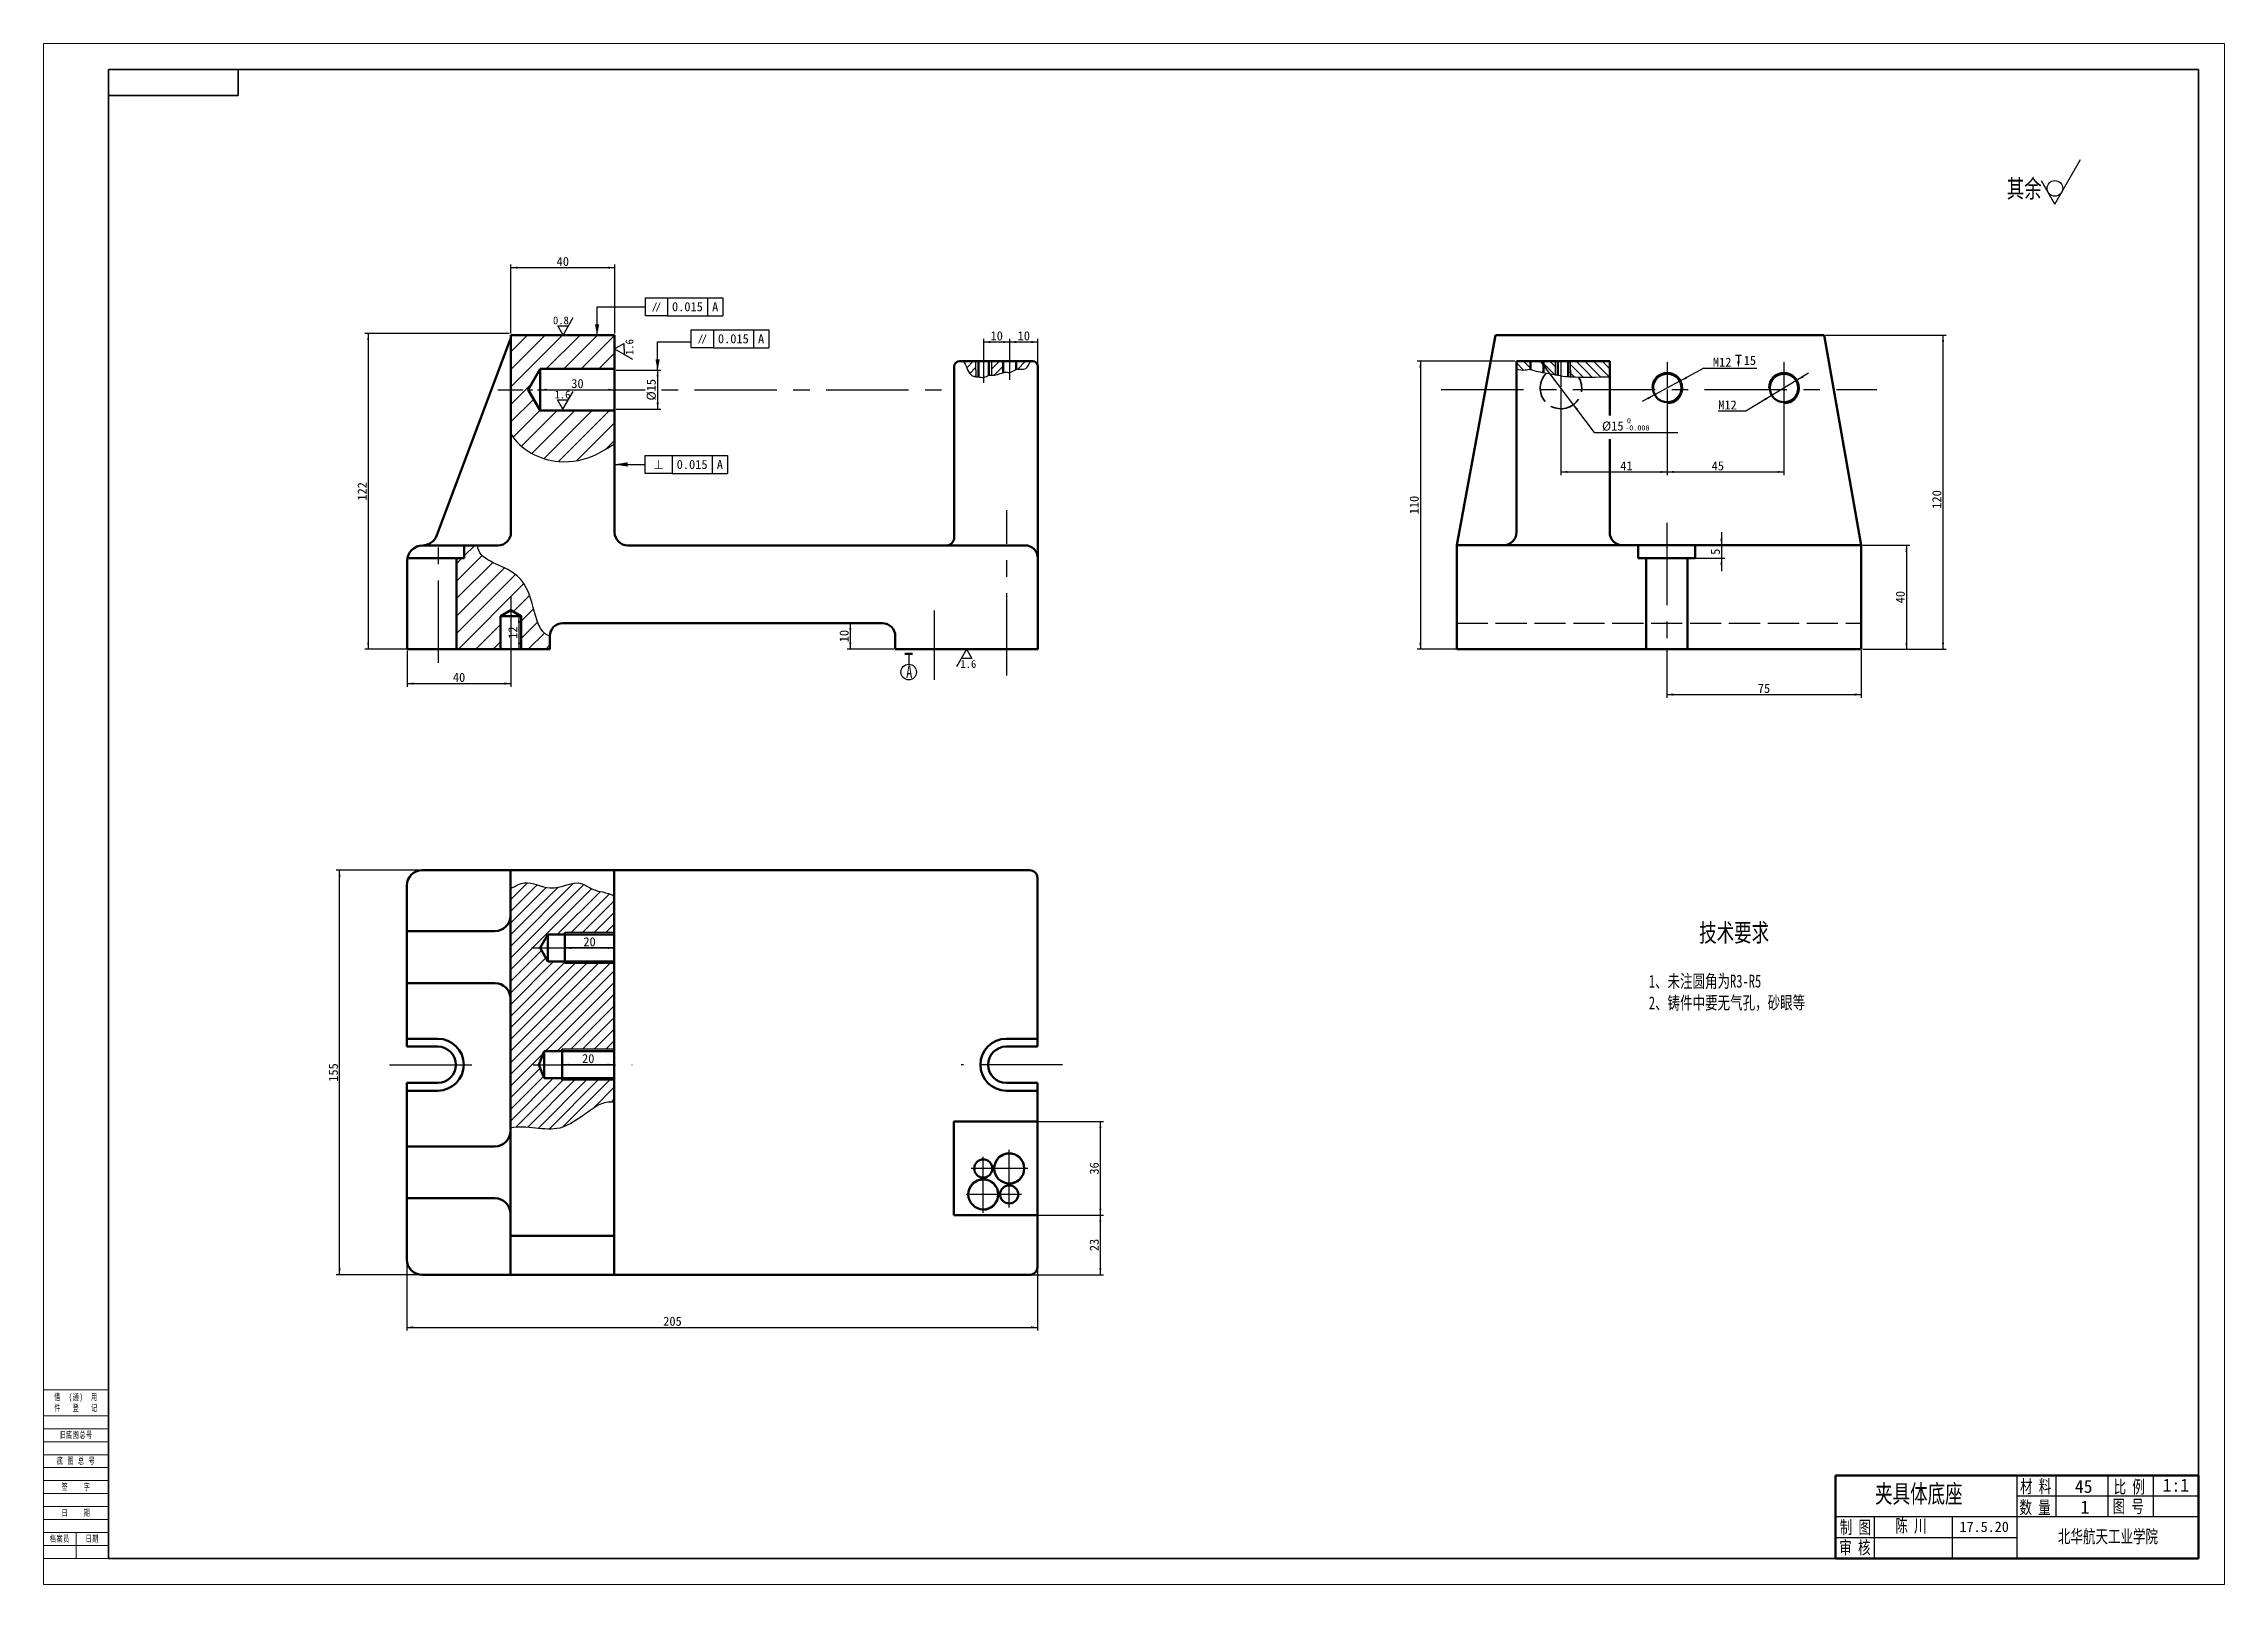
# Model space of a CAD drawing. Header units: millimetres. Extents: x 431 to 1272, y 446 to 1040.
import ezdxf
from ezdxf.enums import TextEntityAlignment as Align

# ---------------------------------------------------------------- set-up
doc = ezdxf.new("R2010")
doc.units = ezdxf.units.MM
doc.header["$PDSIZE"] = -5
doc.linetypes.add('ACAD_ISO02W100', pattern=[15, 12, -3])
doc.linetypes.add('CENTER', pattern=[50.8, 31.75, -6.35, 6.35, -6.35])
for name, color, linetype, lineweight in [('图层1', 4, 'Continuous', 50), ('图层2', 5, 'Continuous', 25), ('图层3', 1, 'CENTER', 25), ('图层5', 7, 'ACAD_ISO02W100', 35), ('图层6', 4, 'ACAD_ISO02W100', 35), ('尺寸线层', 3, 'Continuous', 18), ('粗实线层', 7, 'Continuous', 35), ('细实线', 7, 'Continuous', 25), ('细实线层', 7, 'Continuous', 18)]:
    doc.layers.add(name, color=color, linetype=linetype, lineweight=lineweight)
doc.styles.add('标准', font='', dxfattribs={"width": 0.667})
doc.styles.add('样式 1', font='', dxfattribs={"width": 0.707})
doc.styles.get('标准').set_extended_font_data('宋体')
doc.styles.get('样式 1').set_extended_font_data('宋体')
doc.dimstyles.new('ISO-25', dxfattribs={"dimtxt": 3.5, "dimasz": 2.5, "dimexe": 1.25, "dimexo": 0.625, "dimtad": 1, "dimtoh": 1, "dimtxsty": 'Standard', "dimcen": 2.5, "dimdle": 5, "dimadec": 0, "dimazin": 0, "dimtfac": 1, "dimtmove": 0, "dimatfit": 3, "dimfxl": 0, "dimarcsym": 0})

msp = doc.modelspace()

# ---------------------------------------------------------------- texts
at = {"layer": '图层2', "color": 0, "style": '样式 1'}
for s, insert, char_height, width, attachment_point in [('其余', (1188.209, 987.682), 7, 42.762, 1), ('A', (763.766, 800.445), 5, 9.25567, 1), ('夹具体底座', (1137.443, 484.49), 7, 70, 1), ('材 料', (1193.373, 480.825), 5, 18.29363, 7), ('比 例', (1229.437, 480.63), 5, 17.11529, 7), ('制 图', (1123.821, 465.031), 5, 17.88121, 7), ('陈 川', (1145.26, 471.21), 5, 30, 1), ('数 量', (1193.137, 472.686), 5, 18.20525, 7), (' 图 号 ', (1226.667, 473.112), 5, 22.624, 7), ('审 核', (1123.655, 457.208), 5, 17.88121, 7), ('北华航天工业学院', (1207.982, 467.035), 5, 70, 1)]:
    msp.add_mtext(s, dxfattribs=dict(at, insert=insert, char_height=char_height, width=width, attachment_point=attachment_point))
at = {"layer": '图层2', "color": 0}
for s, insert, char_height, width, attachment_point in [('0.8', (627.578, 934.891), 3, 13.73542, 1), ('15', (1086.787, 919.684), 3.5, 11.44355, 1), ('1.6', (628.196, 906.288), 3, 13.73542, 1), ('  -0.008', (1037.94, 890.904), 2, 16.81667, 7), ('  0', (1038.615, 893.646), 2, 6.18333, 7), ('1.6', (784.706, 802.418), 3, 13.73542, 1), ('45', (1214.497, 481.246), 5, 9.625, 7), ('1:1', (1248.361, 481.737), 5, 13.70833, 7), ('17.5.20', (1169.993, 470.272), 4, 25, 1)]:
    msp.add_mtext(s, dxfattribs=dict(at, insert=insert, char_height=char_height, width=width, attachment_point=attachment_point))
for s, insert, char_height, width, attachment_point, rotation in [('1.6', (655.571, 920.011), 3, 13.73542, 1, 90), ('1', (1216.698, 473.346), 5, 3.1119, 7, 0.545658)]:
    msp.add_mtext(s, dxfattribs=dict(at, insert=insert, char_height=char_height, width=width, attachment_point=attachment_point, rotation=rotation))
at = {"layer": '图层2', "color": 0, "attachment_point": 1, "rotation": 0.129257, "style": '样式 1'}
for s, insert, char_height, width in [('技术要求', (1069.604, 700.794), 7, 135.95323), ('1、未注圆角为R3-R5\\P2、铸件中要无气孔，砂眼等', (1050.185, 681.072), 5, 109.14599)]:
    msp.add_mtext(s, dxfattribs=dict(at, insert=insert, char_height=char_height, width=width))

# ---------------------------------------------------------------- blocks, each defined once
blk = doc.blocks.new('*X3')
at = {"layer": '图层2', "linetype": 'Continuous'}
for points in [[(667.95, 914.14), (668.36, 911.64), (667.53, 911.64)], [(667.95, 899.14), (668.36, 901.64), (667.53, 901.64)]]:
    blk.add_hatch(color=0, dxfattribs=at).paths.add_polyline_path(points, flags=0)
at = {"layer": '图层2', "color": 0, "linetype": 'Continuous'}
for p, q in [((652, 914.14), (669.2, 914.14)), ((667.95, 914.14), (667.95, 899.14)), ((652, 899.14), (669.2, 899.14))]:
    blk.add_line(p, q, dxfattribs=at)
at = {"layer": '图层2', "color": 0, "insert": (665.56, 906.64), "char_height": 3.5, "width": 14, "attachment_point": 5, "rotation": 90}
blk.add_mtext('%%C15', dxfattribs=at)
blk = doc.blocks.new('*X4')
at = {"layer": '图层2', "color": 0, "linetype": 'Continuous', "lineweight": -2}
for p, q in [((0, 3.5), (8.51, 3.5)), ((0, -3.5), (0, 3.5)), ((0, 0), (0, 0)), ((0, 0), (0, 0)), ((8.51, 3.5), (8.51, -3.5)), ((8.51, 3.5), (29.84, 3.5)), ((23.98, 3.5), (23.98, -3.5)), ((29.84, 3.5), (29.84, -3.5)), ((8.51, -3.5), (0, -3.5)), ((8.51, -3.5), (29.84, -3.5))]:
    blk.add_line(p, q, dxfattribs=at)
at = {"layer": '图层2', "color": 0, "char_height": 3.5, "attachment_point": 5}
for s, insert, width in [('{\\fGDT|b0|i0|c134|p2;f}', (4.26, 0), 8.5104), ('A', (26.91, 0), 7)]:
    blk.add_mtext(s, dxfattribs=dict(at, insert=insert, width=width))
at = {"layer": '图层2', "color": 0, "lineweight": -2, "insert": (10.26, 0), "char_height": 3.5, "width": 23.8, "attachment_point": 4}
blk.add_mtext('0.015', dxfattribs=at)
blk = doc.blocks.new('*X5')
at = {"layer": '图层2', "color": 0, "linetype": 'Continuous', "lineweight": -2}
for p, q in [((0, 3.5), (10.42, 3.5)), ((0, -3.5), (0, 3.5)), ((0, 0), (0, 0)), ((0, 0), (0, 0)), ((10.42, 3.5), (10.42, -3.5)), ((10.42, 3.5), (31.75, 3.5)), ((25.89, 3.5), (25.89, -3.5)), ((31.75, 3.5), (31.75, -3.5)), ((10.42, -3.5), (0, -3.5)), ((10.42, -3.5), (31.75, -3.5))]:
    blk.add_line(p, q, dxfattribs=at)
at = {"layer": '图层2', "color": 0, "char_height": 3.5, "attachment_point": 5}
for s, insert, width in [('{\\fGDT|b0|i0|c134|p2;b}', (5.21, 0), 10.4201), ('A', (28.82, 0), 7)]:
    blk.add_mtext(s, dxfattribs=dict(at, insert=insert, width=width))
at = {"layer": '图层2', "color": 0, "lineweight": -2, "insert": (12.17, 0), "char_height": 3.5, "width": 23.8, "attachment_point": 4}
blk.add_mtext('0.015', dxfattribs=at)
blk = doc.blocks.new('*X6')
at = {"layer": '图层2', "color": 0, "linetype": 'Continuous', "lineweight": -2}
for p, q in [((0, 3.5), (8.51, 3.5)), ((0, -3.5), (0, 3.5)), ((0, 0), (0, 0)), ((0, 0), (0, 0)), ((8.51, 3.5), (8.51, -3.5)), ((8.51, 3.5), (29.84, 3.5)), ((23.98, 3.5), (23.98, -3.5)), ((29.84, 3.5), (29.84, -3.5)), ((8.51, -3.5), (0, -3.5)), ((8.51, -3.5), (29.84, -3.5))]:
    blk.add_line(p, q, dxfattribs=at)
at = {"layer": '图层2', "color": 0, "char_height": 3.5, "attachment_point": 5}
for s, insert, width in [('{\\fGDT|b0|i0|c134|p2;f}', (4.26, 0), 8.5104), ('A', (26.91, 0), 7)]:
    blk.add_mtext(s, dxfattribs=dict(at, insert=insert, width=width))
at = {"layer": '图层2', "color": 0, "lineweight": -2, "insert": (10.26, 0), "char_height": 3.5, "width": 23.8, "attachment_point": 4}
blk.add_mtext('0.015', dxfattribs=at)
blk = doc.blocks.new('*X7')
at = {"layer": '图层2', "linetype": 'Continuous'}
for points in [[(611.38, 953.7), (613.88, 954.11), (613.88, 953.28)], [(651.38, 953.7), (648.88, 954.11), (648.88, 953.28)]]:
    blk.add_hatch(color=0, dxfattribs=at).paths.add_polyline_path(points, flags=0)
at = {"layer": '图层2', "color": 0, "linetype": 'Continuous'}
for p, q in [((611.38, 928.26), (611.38, 954.95)), ((611.38, 953.7), (651.38, 953.7)), ((651.38, 928.26), (651.38, 954.95))]:
    blk.add_line(p, q, dxfattribs=at)
at = {"layer": '图层2', "color": 0, "insert": (631.38, 956.05), "char_height": 3.5, "width": 9.1, "attachment_point": 5}
blk.add_mtext('40', dxfattribs=at)
blk = doc.blocks.new('*X8')
at = {"layer": '图层2', "linetype": 'Continuous'}
for points in [[(556.34, 928.26), (556.76, 925.76), (555.93, 925.76)], [(556.34, 806.64), (556.76, 809.14), (555.93, 809.14)]]:
    blk.add_hatch(color=0, dxfattribs=at).paths.add_polyline_path(points, flags=0)
at = {"layer": '图层2', "color": 0, "linetype": 'Continuous'}
for p, q in [((610.75, 928.26), (555.09, 928.26)), ((556.34, 928.26), (556.34, 806.64)), ((614.75, 806.64), (555.09, 806.64))]:
    blk.add_line(p, q, dxfattribs=at)
at = {"layer": '图层2', "color": 0, "insert": (553.98, 867.45), "char_height": 3.5, "width": 13.1833, "attachment_point": 5, "rotation": 90}
blk.add_mtext('122', dxfattribs=at)
blk = doc.blocks.new('*X9')
at = {"layer": '图层2', "linetype": 'Continuous'}
for points in [[(803.72, 925.02), (806.22, 924.61), (806.22, 925.44)], [(814.6, 925.02), (812.1, 924.61), (812.1, 925.44)]]:
    blk.add_hatch(color=0, dxfattribs=at).paths.add_polyline_path(points, flags=0)
at = {"layer": '图层2', "color": 0, "linetype": 'Continuous'}
for p, q in [((803.72, 916.26), (803.72, 926.27)), ((814.6, 916.26), (814.6, 926.27)), ((814.6, 925.02), (803.72, 925.02))]:
    blk.add_line(p, q, dxfattribs=at)
at = {"layer": '图层2', "color": 0, "insert": (809.16, 927.39), "char_height": 3.5, "width": 8.3222, "attachment_point": 5}
blk.add_mtext('10', dxfattribs=at)
blk = doc.blocks.new('*X10')
at = {"layer": '图层2', "linetype": 'Continuous'}
for points in [[(793.72, 925.02), (796.22, 924.6), (796.22, 925.44)], [(803.72, 925.02), (801.22, 924.6), (801.22, 925.44)]]:
    blk.add_hatch(color=0, dxfattribs=at).paths.add_polyline_path(points, flags=0)
at = {"layer": '图层2', "color": 0, "linetype": 'Continuous'}
for p, q in [((793.72, 916.75), (793.72, 926.27)), ((803.72, 916.75), (803.72, 926.27)), ((803.72, 925.02), (793.72, 925.02))]:
    blk.add_line(p, q, dxfattribs=at)
at = {"layer": '图层2', "color": 0, "insert": (798.72, 927.39), "char_height": 3.5, "width": 8.3222, "attachment_point": 5}
blk.add_mtext('10', dxfattribs=at)
blk = doc.blocks.new('*X11')
at = {"layer": '图层2', "linetype": 'Continuous'}
for points in [[(614.47, 819.37), (614.89, 816.87), (614.05, 816.87)], [(614.47, 806.64), (614.89, 809.14), (614.05, 809.14)]]:
    blk.add_hatch(color=0, dxfattribs=at).paths.add_polyline_path(points, flags=0)
at = {"layer": '图层2', "color": 0, "linetype": 'Continuous'}
for p, q in [((612, 819.37), (615.72, 819.37)), ((614.47, 819.37), (614.47, 806.64)), ((612, 806.64), (615.72, 806.64))]:
    blk.add_line(p, q, dxfattribs=at)
at = {"layer": '图层2', "color": 0, "insert": (612.11, 813.01), "char_height": 3.5, "width": 8.2056, "attachment_point": 5, "rotation": 90}
blk.add_mtext('12', dxfattribs=at)
blk = doc.blocks.new('*X12')
at = {"layer": '图层2', "linetype": 'Continuous'}
for points in [[(622.67, 906.64), (625.17, 907.06), (625.17, 906.22)], [(651.38, 906.64), (648.88, 907.06), (648.88, 906.22)]]:
    blk.add_hatch(color=0, dxfattribs=at).paths.add_polyline_path(points, flags=0)
at = {"layer": '图层2', "color": 0, "linetype": 'Continuous'}
blk.add_line((622.67, 906.64), (651.38, 906.64), dxfattribs=at)
at = {"layer": '图层2', "color": 0, "insert": (637.03, 908.99), "char_height": 3.5, "width": 8.8667, "attachment_point": 5}
blk.add_mtext('30', dxfattribs=at)
blk = doc.blocks.new('*X13')
at = {"layer": '图层2', "linetype": 'Continuous'}
for points in [[(571.38, 793.36), (573.88, 793.78), (573.88, 792.94)], [(611.38, 793.36), (608.88, 793.78), (608.88, 792.94)]]:
    blk.add_hatch(color=0, dxfattribs=at).paths.add_polyline_path(points, flags=0)
at = {"layer": '图层2', "color": 0, "linetype": 'Continuous'}
for p, q in [((571.38, 806.01), (571.38, 792.11)), ((611.38, 806.01), (611.38, 792.11)), ((571.38, 793.36), (611.38, 793.36))]:
    blk.add_line(p, q, dxfattribs=at)
at = {"layer": '图层2', "color": 0, "insert": (591.38, 795.71), "char_height": 3.5, "width": 9.1, "attachment_point": 5}
blk.add_mtext('40', dxfattribs=at)
blk = doc.blocks.new('*X14')
at = {"layer": '图层2', "linetype": 'Continuous'}
for points in [[(742.25, 816.64), (742.67, 814.14), (741.83, 814.14)], [(742.25, 806.64), (742.67, 809.14), (741.83, 809.14)]]:
    blk.add_hatch(color=0, dxfattribs=at).paths.add_polyline_path(points, flags=0)
at = {"layer": '图层2', "color": 0, "linetype": 'Continuous'}
for p, q in [((753.98, 816.64), (741, 816.64)), ((742.25, 816.64), (742.25, 806.64)), ((758.98, 806.64), (741, 806.64))]:
    blk.add_line(p, q, dxfattribs=at)
at = {"layer": '图层2', "color": 0, "insert": (739.88, 811.64), "char_height": 3.5, "width": 8.3222, "attachment_point": 5, "rotation": 90}
blk.add_mtext('10', dxfattribs=at)
blk = doc.blocks.new('*X15')
at = {"layer": '图层2', "linetype": 'Continuous'}
for points in [[(571.18, 545.14), (573.68, 545.56), (573.68, 544.73)], [(814.41, 545.14), (811.91, 545.56), (811.91, 544.73)]]:
    blk.add_hatch(color=0, dxfattribs=at).paths.add_polyline_path(points, flags=0)
at = {"layer": '图层2', "color": 0, "linetype": 'Continuous'}
for p, q in [((571.18, 570.78), (571.18, 543.89)), ((814.41, 570.78), (814.41, 543.89)), ((571.18, 545.14), (814.41, 545.14))]:
    blk.add_line(p, q, dxfattribs=at)
at = {"layer": '图层2', "color": 0, "insert": (673.68, 547.5), "char_height": 3.5, "width": 13.8056, "attachment_point": 5}
blk.add_mtext('205', dxfattribs=at)
blk = doc.blocks.new('*X16')
at = {"layer": '图层2', "linetype": 'Continuous'}
for points in [[(545.28, 721.41), (544.87, 718.91), (545.7, 718.91)], [(545.28, 565.41), (544.87, 567.91), (545.7, 567.91)]]:
    blk.add_hatch(color=0, dxfattribs=at).paths.add_polyline_path(points, flags=0)
at = {"layer": '图层2', "color": 0, "linetype": 'Continuous'}
for p, q in [((576.56, 721.41), (544.03, 721.41)), ((545.28, 565.41), (545.28, 721.41)), ((576.56, 565.41), (544.03, 565.41))]:
    blk.add_line(p, q, dxfattribs=at)
at = {"layer": '图层2', "color": 0, "insert": (542.92, 643.41), "char_height": 3.5, "width": 13.1833, "attachment_point": 5, "rotation": 90}
blk.add_mtext('155', dxfattribs=at)
blk = doc.blocks.new('*X17')
at = {"layer": '图层2', "linetype": 'Continuous'}
for points in [[(838.69, 588.41), (838.28, 585.91), (839.11, 585.91)], [(838.69, 565.41), (838.28, 567.91), (839.11, 567.91)]]:
    blk.add_hatch(color=0, dxfattribs=at).paths.add_polyline_path(points, flags=0)
at = {"layer": '图层2', "color": 0, "linetype": 'Continuous'}
for p, q in [((812.19, 588.41), (839.94, 588.41)), ((838.69, 565.41), (838.69, 588.41)), ((812.19, 565.41), (839.94, 565.41))]:
    blk.add_line(p, q, dxfattribs=at)
at = {"layer": '图层2', "color": 0, "insert": (836.34, 576.91), "char_height": 3.5, "width": 8.8278, "attachment_point": 5, "rotation": 90}
blk.add_mtext('23', dxfattribs=at)
blk = doc.blocks.new('*X18')
at = {"layer": '图层2', "linetype": 'Continuous'}
for points in [[(838.69, 624.47), (838.28, 621.97), (839.11, 621.97)], [(838.69, 588.41), (838.28, 590.91), (839.11, 590.91)]]:
    blk.add_hatch(color=0, dxfattribs=at).paths.add_polyline_path(points, flags=0)
at = {"layer": '图层2', "color": 0, "linetype": 'Continuous'}
for p, q in [((812.82, 624.47), (839.94, 624.47)), ((838.69, 588.41), (838.69, 624.47)), ((812.82, 588.41), (839.94, 588.41))]:
    blk.add_line(p, q, dxfattribs=at)
at = {"layer": '图层2', "color": 0, "insert": (836.34, 606.44), "char_height": 3.5, "width": 8.8278, "attachment_point": 5, "rotation": 90}
blk.add_mtext('36', dxfattribs=at)
blk = doc.blocks.new('*X19')
at = {"layer": '图层2', "linetype": 'Continuous'}
for points in [[(632.18, 691.43), (634.68, 691.01), (634.68, 691.84)], [(651.18, 691.43), (648.68, 691.01), (648.68, 691.84)]]:
    blk.add_hatch(color=0, dxfattribs=at).paths.add_polyline_path(points, flags=0)
at = {"layer": '图层2', "color": 0, "linetype": 'Continuous'}
for p, q in [((632.18, 686.82), (632.18, 692.68)), ((651.18, 691.43), (632.18, 691.43)), ((651.18, 686.82), (651.18, 692.68))]:
    blk.add_line(p, q, dxfattribs=at)
at = {"layer": '图层2', "color": 0, "insert": (641.68, 693.78), "char_height": 3.5, "width": 8.9444, "attachment_point": 5}
blk.add_mtext('20', dxfattribs=at)
blk = doc.blocks.new('*X20')
at = {"layer": '图层2', "linetype": 'Continuous'}
for points in [[(631.18, 646.41), (633.68, 645.99), (633.68, 646.82)], [(651.18, 646.41), (648.68, 645.99), (648.68, 646.82)]]:
    blk.add_hatch(color=0, dxfattribs=at).paths.add_polyline_path(points, flags=0)
at = {"layer": '图层2', "color": 0, "linetype": 'Continuous'}
for p, q in [((631.18, 641.82), (631.18, 647.66)), ((651.18, 641.82), (651.18, 647.66)), ((651.18, 646.41), (631.18, 646.41))]:
    blk.add_line(p, q, dxfattribs=at)
at = {"layer": '图层2', "color": 0, "insert": (641.18, 648.76), "char_height": 3.5, "width": 8.9444, "attachment_point": 5}
blk.add_mtext('20', dxfattribs=at)
blk = doc.blocks.new('*X21')
at = {"layer": '图层2', "linetype": 'Continuous'}
for points in [[(1016.32, 874.94), (1018.82, 875.35), (1018.82, 874.52)], [(1057.32, 874.94), (1054.82, 875.35), (1054.82, 874.52)]]:
    blk.add_hatch(color=0, dxfattribs=at).paths.add_polyline_path(points, flags=0)
at = {"layer": '图层2', "color": 0, "linetype": 'Continuous'}
for p, q in [((1016.32, 906.68), (1016.32, 873.69)), ((1057.32, 906.68), (1057.32, 873.69)), ((1016.32, 874.94), (1057.32, 874.94))]:
    blk.add_line(p, q, dxfattribs=at)
at = {"layer": '图层2', "color": 0, "insert": (1041.58, 877.3), "char_height": 3.5, "width": 8.5944, "attachment_point": 5}
blk.add_mtext('41', dxfattribs=at)
blk = doc.blocks.new('*X22')
at = {"layer": '图层2', "linetype": 'Continuous'}
for points in [[(1057.32, 874.94), (1059.82, 875.35), (1059.82, 874.52)], [(1102.32, 874.94), (1099.82, 875.35), (1099.82, 874.52)]]:
    blk.add_hatch(color=0, dxfattribs=at).paths.add_polyline_path(points, flags=0)
at = {"layer": '图层2', "color": 0, "linetype": 'Continuous'}
for p, q in [((1057.32, 906.05), (1057.32, 873.69)), ((1102.32, 906.68), (1102.32, 873.69)), ((1057.32, 874.94), (1102.32, 874.94))]:
    blk.add_line(p, q, dxfattribs=at)
at = {"layer": '图层2', "color": 0, "insert": (1076.81, 877.29), "char_height": 3.5, "width": 8.9833, "attachment_point": 5}
blk.add_mtext('45', dxfattribs=at)
blk = doc.blocks.new('*X23')
at = {"layer": '图层2', "linetype": 'Continuous'}
for points in [[(1062.6, 910.15), (1064.99, 910.98), (1064.6, 911.71)], [(1052.04, 904.45), (1050.04, 902.89), (1049.64, 903.63)]]:
    blk.add_hatch(color=0, dxfattribs=at).paths.add_polyline_path(points, flags=0)
at = {"layer": '图层2', "color": 0, "linetype": 'Continuous'}
for q in [(1047.64, 902.07), (1082.05, 914.91)]:
    blk.add_line((1071.39, 914.91), q, dxfattribs=at)
at = {"layer": '图层2', "color": 0, "insert": (1078.47, 917.27), "char_height": 3.5, "width": 14.1944, "attachment_point": 5}
blk.add_mtext('M12', dxfattribs=at)
blk = doc.blocks.new('*X24')
at = {"layer": '图层2', "linetype": 'Continuous'}
for points in [[(1107.45, 910.41), (1109.81, 911.35), (1109.37, 912.06)], [(1097.19, 904.2), (1095.26, 902.54), (1094.83, 903.26)]]:
    blk.add_hatch(color=0, dxfattribs=at).paths.add_polyline_path(points, flags=0)
at = {"layer": '图层2', "color": 0, "linetype": 'Continuous'}
for p, q in [((1111.73, 913), (1087.62, 898.41)), ((1087.62, 898.41), (1076.96, 898.41))]:
    blk.add_line(p, q, dxfattribs=at)
at = {"layer": '图层2', "color": 0, "insert": (1080.54, 900.77), "char_height": 3.5, "width": 14.1944, "attachment_point": 5}
blk.add_mtext('M12', dxfattribs=at)
blk = doc.blocks.new('*X25')
at = {"layer": '图层2', "linetype": 'Continuous'}
for points in [[(1011.49, 913.68), (1009.65, 915.42), (1010.31, 915.93)], [(1021.15, 900.92), (1022.32, 898.68), (1022.99, 899.18)]]:
    blk.add_hatch(color=0, dxfattribs=at).paths.add_polyline_path(points, flags=0)
at = {"layer": '图层2', "color": 0, "linetype": 'Continuous'}
for q in [(1008.47, 917.67), (1039.81, 890.18)]:
    blk.add_line((1029.27, 890.18), q, dxfattribs=at)
at = {"layer": '图层2', "color": 0, "insert": (1036.29, 892.57), "char_height": 3.5, "width": 14, "attachment_point": 5}
blk.add_mtext('%%C15', dxfattribs=at)
blk = doc.blocks.new('*X26')
at = {"layer": '图层2', "linetype": 'Continuous'}
for points in [[(1163.63, 927.68), (1164.05, 925.18), (1163.21, 925.18)], [(1163.63, 806.68), (1164.05, 809.18), (1163.21, 809.18)]]:
    blk.add_hatch(color=0, dxfattribs=at).paths.add_polyline_path(points, flags=0)
at = {"layer": '图层2', "color": 0, "linetype": 'Continuous'}
for p, q in [((1118.44, 927.68), (1164.88, 927.68)), ((1163.63, 927.68), (1163.63, 806.68)), ((1132.74, 806.68), (1164.88, 806.68))]:
    blk.add_line(p, q, dxfattribs=at)
at = {"layer": '图层2', "color": 0, "insert": (1161.26, 864.35), "char_height": 3.5, "width": 13.3, "attachment_point": 5, "rotation": 90}
blk.add_mtext('120', dxfattribs=at)
blk = doc.blocks.new('*X27')
at = {"layer": '图层2', "linetype": 'Continuous'}
for points in [[(1057.11, 789.12), (1059.61, 789.54), (1059.61, 788.7)], [(1132.11, 789.12), (1129.61, 789.54), (1129.61, 788.7)]]:
    blk.add_hatch(color=0, dxfattribs=at).paths.add_polyline_path(points, flags=0)
at = {"layer": '图层2', "color": 0, "linetype": 'Continuous'}
for p, q in [((1057.11, 806.05), (1057.11, 787.87)), ((1132.11, 806.05), (1132.11, 787.87)), ((1057.11, 789.12), (1132.11, 789.12))]:
    blk.add_line(p, q, dxfattribs=at)
at = {"layer": '图层2', "color": 0, "insert": (1094.61, 791.46), "char_height": 3.5, "width": 8.7111, "attachment_point": 5}
blk.add_mtext('75', dxfattribs=at)
blk = doc.blocks.new('*X28')
at = {"layer": '图层2', "linetype": 'Continuous'}
for points in [[(962.11, 917.68), (962.52, 915.18), (961.69, 915.18)], [(962.11, 806.68), (962.52, 809.18), (961.69, 809.18)]]:
    blk.add_hatch(color=0, dxfattribs=at).paths.add_polyline_path(points, flags=0)
at = {"layer": '图层2', "color": 0, "linetype": 'Continuous'}
for p, q in [((998.49, 917.68), (960.86, 917.68)), ((962.11, 917.68), (962.11, 806.68)), ((998.49, 806.68), (960.86, 806.68))]:
    blk.add_line(p, q, dxfattribs=at)
at = {"layer": '图层2', "color": 0, "insert": (959.74, 862.18), "char_height": 3.5, "width": 13.3, "attachment_point": 5, "rotation": 90}
blk.add_mtext('110', dxfattribs=at)
blk = doc.blocks.new('*X29')
at = {"layer": '图层2', "linetype": 'Continuous'}
for points in [[(1078.2, 846.68), (1078.62, 849.18), (1077.79, 849.18)], [(1078.2, 841.68), (1078.62, 839.18), (1077.79, 839.18)]]:
    blk.add_hatch(color=0, dxfattribs=at).paths.add_polyline_path(points, flags=0)
at = {"layer": '图层2', "color": 0, "linetype": 'Continuous'}
for p, q in [((1078.2, 851.68), (1078.2, 836.68)), ((1057.74, 846.68), (1079.45, 846.68)), ((1057.74, 841.68), (1079.45, 841.68))]:
    blk.add_line(p, q, dxfattribs=at)
at = {"layer": '图层2', "color": 0, "insert": (1075.87, 844.18), "char_height": 3.5, "width": 7, "attachment_point": 5, "rotation": 90}
blk.add_mtext('5', dxfattribs=at)
blk = doc.blocks.new('*X30')
at = {"layer": '图层2', "linetype": 'Continuous'}
for points in [[(1149.55, 846.68), (1149.96, 844.18), (1149.13, 844.18)], [(1149.55, 806.68), (1149.96, 809.18), (1149.13, 809.18)]]:
    blk.add_hatch(color=0, dxfattribs=at).paths.add_polyline_path(points, flags=0)
at = {"layer": '图层2', "color": 0, "linetype": 'Continuous'}
for p, q in [((1132.74, 846.68), (1150.8, 846.68)), ((1149.55, 846.68), (1149.55, 806.68)), ((1132.74, 806.68), (1150.8, 806.68))]:
    blk.add_line(p, q, dxfattribs=at)
at = {"layer": '图层2', "color": 0, "insert": (1147.19, 826.68), "char_height": 3.5, "width": 9.1, "attachment_point": 5, "rotation": 90}
blk.add_mtext('40', dxfattribs=at)
blk = doc.blocks.new('*X31')
at = {"layer": '粗实线层'}
for p, q in [((410.5, 287), (-395.5, 287)), ((-395.5, 287), (-395.5, -287)), ((-345.5, 287), (-345.5, 277)), ((410.5, -287), (410.5, 287)), ((-345.5, 277), (-395.5, 277)), ((-395.5, -287), (410.5, -287))]:
    blk.add_line(p, q, dxfattribs=at)
at = {"layer": '细实线层'}
for p, q in [((420.5, 297), (-420.5, 297)), ((-420.5, 297), (-420.5, -297)), ((420.5, -297), (420.5, 297)), ((-420.5, -222), (-395.5, -222)), ((-420.5, -232), (-395.5, -232)), ((-420.5, -237), (-395.5, -237)), ((-420.5, -242), (-395.5, -242)), ((-420.5, -247), (-395.5, -247)), ((-420.5, -252), (-395.5, -252)), ((-420.5, -257), (-395.5, -257)), ((-420.5, -262), (-395.5, -262)), ((-420.5, -267), (-395.5, -267)), ((-420.5, -272), (-395.5, -272)), ((-420.5, -277), (-395.5, -277)), ((-408, -287), (-408, -277)), ((-420.5, -282), (-395.5, -282)), ((-420.5, -287), (-395.5, -287)), ((-420.5, -297), (420.5, -297))]:
    blk.add_line(p, q, dxfattribs=at)
at = {"layer": '尺寸线层', "char_height": 2.514, "attachment_point": 5, "line_spacing_factor": 0.99982, "style": '标准'}
for s, insert, width in [('\\T1.1;借  (通)  用\\P件   登   记', (-408, -227), 48), ('\\T1.1;旧底图总号', (-408, -239.5), 48), ('\\T1.1;底 图 总 号', (-408, -249.5), 48), ('\\T1.1;签    字', (-408, -259.5), 48), ('\\T1.1;日    期', (-408, -269.5), 48), ('\\T1.1;档案员', (-414.25, -279.5), 23), ('\\T1.1;日期', (-401.75, -279.5), 23)]:
    blk.add_mtext(s, dxfattribs=dict(at, insert=insert, width=width))
at = {"layer": '尺寸线层', "style": '标准', "width": 0.667}
blk.add_attdef('图纸编号', text='', height=5.22, rotation=180, dxfattribs=at).set_placement((-370.5, 282), align=Align.MIDDLE_CENTER)
for tag, p in [('登记', (-408, -234.5)), ('旧底图总号', (-408, -244.5)), ('底图总号', (-408, -254.5)), ('签字', (-408, -264.5)), ('签字日期', (-408, -274.5)), ('档案员', (-414.25, -284.5)), ('日期', (-401.75, -284.5))]:
    blk.add_attdef(tag, text='', height=2.61, dxfattribs=at).set_placement(p, align=Align.MIDDLE_CENTER)

# ---------------------------------------------------------------- dimensions: what is measured, and where the dimension line sits
at = {"layer": '图层2', "color": 0}
for base, p1, p2, picture, middle in [((651.379, 953.696), (611.379, 927.639), (651.379, 927.639), '*X7', (631.379, 953.696)), ((1057.318, 874.935), (1016.318, 907.302), (1057.318, 907.302), '*X21', (1041.577, 874.935)), ((1102.318, 874.935), (1057.318, 906.677), (1102.318, 907.302), '*X22', (1076.807, 874.935)), ((1132.112, 789.122), (1057.112, 806.677), (1132.112, 806.677), '*X27', (1094.612, 789.122)), ((631.18, 646.405), (651.18, 641.194), (631.18, 641.194), '*X20', (641.18, 646.405))]:
    dim = msp.add_linear_dim(base=base, p1=p1, p2=p2, dimstyle='ISO-25', override={"dimsah": 1, "dimtolj": 1, "dimtzin": 8}, dxfattribs=at)
    dim.commit()
    dim.dimension.update_dxf_attribs({"geometry": picture, "text_midpoint": middle, "dimtype": 160})
for base, p1, p2, angle, text, picture, middle in [((556.342, 806.639), (611.379, 928.264), (615.379, 806.639), 270, '122', '*X8', (556.342, 867.451)), ((1163.629, 806.677), (1117.818, 927.677), (1132.112, 806.677), 270, '120', '*X26', (1163.629, 864.353)), ((545.283, 721.405), (577.18, 565.405), (577.18, 721.405), 90, '155', '*X16', (545.283, 643.405))]:
    dim = msp.add_linear_dim(base=base, p1=p1, p2=p2, angle=angle, text=text, dimstyle='ISO-25', override={"dimsah": 1, "dimtolj": 1}, dxfattribs=at)
    dim.commit()
    dim.dimension.update_dxf_attribs({"geometry": picture, "text_midpoint": middle, "dimtype": 160})
for base, p1, p2, picture, middle in [((793.722, 925.021), (803.722, 916.125), (793.722, 916.125), '*X10', (798.722, 925.021)), ((611.379, 793.36), (571.379, 806.639), (611.379, 806.639), '*X13', (591.379, 793.36))]:
    dim = msp.add_linear_dim(base=base, p1=p1, p2=p2, dimstyle='ISO-25', override={"dimsah": 1, "dimtolj": 1, "dimtzin": 8}, dxfattribs=at)
    dim.commit()
    dim.dimension.update_dxf_attribs({"geometry": picture, "text_midpoint": middle})
for base, p1, p2, text, picture, middle in [((803.722, 925.024), (814.605, 915.639), (803.722, 915.639), '10', '*X9', (809.164, 925.024)), ((651.379, 906.639), (622.673, 906.639), (651.379, 906.639), '30', '*X12', (637.026, 906.639))]:
    dim = msp.add_linear_dim(base=base, p1=p1, p2=p2, text=text, dimstyle='ISO-25', override={"dimsah": 1, "dimtolj": 1}, dxfattribs=at)
    dim.commit()
    dim.dimension.update_dxf_attribs({"geometry": picture, "text_midpoint": middle})
for base, p1, p2, angle, text, picture, middle in [((962.106, 806.677), (999.112, 917.677), (999.112, 806.677), 270, '110', '*X28', (962.106, 862.177)), ((667.946, 899.139), (651.379, 914.139), (651.379, 899.139), 270, '%%C15', '*X3', (667.946, 906.639)), ((614.472, 806.639), (611.379, 819.373), (611.379, 806.639), 270, '12', '*X11', (614.472, 813.006)), ((838.695, 624.466), (812.19, 588.405), (812.19, 624.466), 90, '36', '*X18', (838.695, 606.436))]:
    dim = msp.add_linear_dim(base=base, p1=p1, p2=p2, angle=angle, text=text, dimstyle='ISO-25', override={"dimsah": 1, "dimtolj": 1}, dxfattribs=at)
    dim.commit()
    dim.dimension.update_dxf_attribs({"geometry": picture, "text_midpoint": middle})
for p1, p2, text, override, picture, middle in [((1011.491, 913.682), (1021.146, 900.923), '%%C15', {"dimpost": '%%C<>', "dimsah": 1, "dimtolj": 1}, '*X25', (1029.272, 890.183)), ((1052.04, 904.45), (1062.597, 910.155), 'M12', {"dimpost": '%%C<>', "dimsah": 1, "dimtolj": 1}, '*X23', (1071.391, 914.907)), ((1097.185, 904.196), (1107.451, 910.409), 'M12', {"dimpost": '%%C<>', "dimsah": 1, "dimtmove": 1, "dimtolj": 1}, '*X24', (1087.619, 898.406))]:
    dim = msp.add_diameter_dim_2p(p1=p1, p2=p2, text=text, dimstyle='ISO-25', override=override, dxfattribs=at)
    dim.commit()
    dim.dimension.update_dxf_attribs({"geometry": picture, "text_midpoint": middle, "dimtype": 163})
for base, p1, p2, angle, picture, middle in [((1078.202, 841.677), (1057.112, 846.677), (1057.112, 841.677), 270, '*X29', (1078.202, 844.177)), ((1149.548, 806.677), (1132.112, 846.677), (1132.112, 806.677), 270, '*X30', (1149.548, 826.677)), ((742.248, 806.639), (754.605, 816.639), (759.605, 806.639), 270, '*X14', (742.248, 811.639)), ((838.6946, 588.4054), (811.5653, 565.4096), (811.5653, 588.4054), 90, '*X17', (838.6946, 576.9075))]:
    dim = msp.add_linear_dim(base=base, p1=p1, p2=p2, angle=angle, dimstyle='ISO-25', override={"dimsah": 1, "dimtolj": 1, "dimtzin": 8}, dxfattribs=at)
    dim.commit()
    dim.dimension.update_dxf_attribs({"geometry": picture, "text_midpoint": middle})
for base, p1, p2, text, picture, middle in [((632.18, 691.425), (651.18, 686.194), (632.18, 686.194), '20', '*X19', (641.68, 691.425)), ((814.405, 545.143), (571.18, 571.405), (814.405, 571.405), '205', '*X15', (673.68, 545.143))]:
    dim = msp.add_linear_dim(base=base, p1=p1, p2=p2, text=text, dimstyle='ISO-25', override={"dimsah": 1, "dimtolj": 1}, dxfattribs=at)
    dim.commit()
    dim.dimension.update_dxf_attribs({"geometry": picture, "text_midpoint": middle, "dimtype": 160})

# ---------------------------------------------------------------- hatches: boundary and pattern name
at = {"layer": '图层2'}
h = msp.add_hatch(dxfattribs=at)
h.set_pattern_fill('ANSI31', color=0, scale=1.5, style=0)
edge = h.paths.add_edge_path(flags=0)
edge.add_line((590.379, 806.639), (607.379, 806.639))
edge.add_line((607.379, 806.639), (607.379, 808.639))
edge.add_line((607.379, 808.639), (607.379, 819.373))
edge.add_line((607.379, 819.373), (611.379, 821.683))
edge.add_line((611.379, 821.683), (615.379, 819.373))
edge.add_line((615.379, 819.373), (615.379, 808.639))
edge.add_line((615.379, 808.639), (615.379, 806.639))
edge.add_line((615.379, 806.639), (626.379, 806.639))
edge.add_line((626.379, 806.639), (626.379, 811.639))
edge.add_spline(control_points=[(626.379, 811.639), (622.332, 812.923), (619.911, 824.351), (614.916, 838.324), (598.557, 840.877), (598.557, 846.639)], knot_values=[0, 0, 0, 0, 13.2369201, 29.3519887, 47.3161589, 47.3161589, 47.3161589, 47.3161589], weights=[1, 1, 1, 1, 1, 1], degree=3, periodic=0)
edge.add_line((598.557, 846.639), (593.379, 846.639))
edge.add_line((593.379, 846.639), (593.379, 841.639))
edge.add_line((593.379, 841.639), (590.379, 841.639))
edge.add_line((590.379, 841.639), (590.379, 806.639))
h.paths.add_polyline_path([(611.379, 908.785), (618.376, 907.195), (622.673, 914.639), (651.379, 914.639), (651.379, 927.639), (611.379, 927.639)], flags=0)
edge = h.paths.add_edge_path(flags=0)
edge.add_line((622.673, 898.639), (618.055, 906.639))
edge.add_line((618.055, 906.639), (618.376, 907.195))
edge.add_line((618.376, 907.195), (611.379, 908.785))
edge.add_line((611.379, 908.785), (611.379, 889.639))
edge.add_spline(control_points=[(611.379, 889.639), (614.933, 883.483), (627.787, 876.923), (642.709, 880.244), (649.085, 884.484), (651.379, 885.819)], knot_values=[0, 0, 0, 0, 21.7950074, 37.0394907, 45.1793625, 45.1793625, 45.1793625, 45.1793625], weights=[1, 1, 1, 1, 1, 1], degree=3, periodic=0)
edge.add_line((651.379, 885.819), (651.379, 898.639))
edge.add_line((651.379, 898.639), (622.673, 898.639))
for points in [[(645.43, 931.877), (643.763, 931.877), (644.597, 927.639)], [(668.779, 918.377), (667.112, 918.377), (667.945, 914.139)], [(1085.259, 917.55), (1084.259, 917.525), (1084.759, 915.137)], [(656.375, 876.998), (656.383, 878.665), (651.379, 877.854)]]:
    msp.add_hatch(color=0, dxfattribs=at).paths.add_polyline_path(points, flags=0)
h = msp.add_hatch(dxfattribs=at)
h.set_pattern_fill('ANSI31', color=0, scale=0.75, style=0)
edge = h.paths.add_edge_path(flags=0)
edge.add_line((790.722, 917.639), (785.722, 917.639))
edge.add_spline(control_points=[(785.722, 917.639), (787.166, 916.293), (787.251, 912.944), (789.979, 911.645), (790.722, 911.599)], knot_values=[0, 0, 0, 0, 5.9892024, 8.249109, 8.249109, 8.249109, 8.249109], weights=[1, 1, 1, 1, 1], degree=3, periodic=0)
edge.add_line((790.722, 911.599), (790.722, 914.126))
edge.add_line((790.722, 914.126), (790.722, 917.639))
edge = h.paths.add_edge_path(flags=0)
edge.add_line((801.222, 917.639), (796.722, 917.639))
edge.add_line((796.722, 917.639), (796.722, 914.126))
edge.add_line((796.722, 914.126), (796.715, 912.226))
edge.add_spline(control_points=[(796.715, 912.226), (796.717, 912.226), (798.27, 912.161), (799.732, 912.723), (801.222, 913.215)], knot_values=[0, 0, 0, 0, 0.0076122, 4.6428521, 4.6428521, 4.6428521, 4.6428521], weights=[1, 1, 1, 1, 1], degree=3, periodic=0)
edge.add_line((801.222, 913.215), (801.222, 917.639))
edge = h.paths.add_edge_path(flags=0)
edge.add_spline(control_points=[(806.222, 914.427), (807.44, 914.684), (810.331, 913.851), (811.163, 916.669), (811.722, 917.639)], knot_values=[0, 0, 0, 0, 3.744231, 7.1378965, 7.1378965, 7.1378965, 7.1378965], weights=[1, 1, 1, 1, 1], degree=3, periodic=0)
edge.add_line((811.722, 917.639), (806.722, 917.639))
edge.add_line((806.722, 917.639), (806.222, 917.639))
edge.add_line((806.222, 917.639), (806.222, 914.427))
h = msp.add_hatch(dxfattribs=at)
h.set_pattern_fill('ANSI31', color=0, scale=0.75, angle=90, style=0)
h.paths.add_polyline_path([(1035.112, 917.612), (1027.112, 917.612), (1027.112, 913.677), (1035.112, 913.677)], flags=0)
edge = h.paths.add_edge_path(flags=0)
edge.add_line((1035.112, 913.677), (1027.112, 913.677))
edge.add_line((1027.112, 913.677), (1027.112, 911.51))
edge.add_spline(control_points=[(1027.112, 911.51), (1029.778, 911.519), (1032.445, 911.578), (1035.112, 911.638)], knot_values=[0, 0, 0, 0, 8.001141, 8.001141, 8.001141, 8.001141], weights=[1, 1, 1, 1], degree=3, periodic=0)
edge.add_line((1035.112, 911.638), (1035.112, 913.677))
edge = h.paths.add_edge_path(flags=0)
edge.add_line((1004.551, 917.677), (999.112, 917.677))
edge.add_line((999.112, 917.677), (999.112, 914.704))
edge.add_spline(control_points=[(999.112, 914.704), (1000.23, 914.42), (1002.027, 913.965), (1003.889, 914.611), (1004.551, 914.466)], knot_values=[0, 0, 0, 0, 3.4288693, 5.5087725, 5.5087725, 5.5087725, 5.5087725], weights=[1, 1, 1, 1, 1], degree=3, periodic=0)
edge.add_line((1004.551, 914.466), (1004.551, 917.677))
edge = h.paths.add_edge_path(flags=0)
edge.add_line((1012.112, 917.677), (1010.175, 917.677))
edge.add_arc((1016.112, 906.677), 12.5, 118.357637, 121.658335)
edge.add_line((1009.551, 917.317), (1009.551, 913.254))
edge.add_spline(control_points=[(1009.551, 913.254), (1010.403, 913.091), (1011.257, 912.939), (1012.112, 912.788)], knot_values=[0, 0, 0, 0, 2.6026664, 2.6026664, 2.6026664, 2.6026664], weights=[1, 1, 1, 1], degree=3, periodic=0)
edge.add_line((1012.112, 912.788), (1012.112, 917.677))
edge = h.paths.add_edge_path(flags=0)
edge.add_arc((1016.129, 906.685), 10.981, 100.910268, 107.171272)
edge.add_line((1012.888, 917.176), (1012.598, 917.677))
edge.add_line((1012.598, 917.677), (1012.112, 917.677))
edge.add_line((1012.112, 917.677), (1012.112, 912.788))
edge.add_spline(control_points=[(1012.112, 912.788), (1012.758, 912.674), (1013.405, 912.561), (1014.051, 912.445)], knot_values=[0, 0, 0, 0, 1.9693991, 1.9693991, 1.9693991, 1.9693991], weights=[1, 1, 1, 1], degree=3, periodic=0)
edge.add_line((1014.051, 912.445), (1014.051, 914.165))
edge.add_line((1014.051, 914.165), (1014.051, 917.467))
edge = h.paths.add_edge_path(flags=0)
edge.add_line((1014.051, 917.467), (1014.051, 917.677))
edge.add_line((1014.051, 917.677), (1012.598, 917.677))
edge.add_line((1012.598, 917.677), (1012.888, 917.176))
edge.add_arc((1016.129, 906.685), 10.981, 100.910267, 107.171273, ccw=False)
edge = h.paths.add_edge_path(flags=0)
edge.add_line((1014.051, 914.165), (1014.051, 912.445))
edge.add_spline(control_points=[(1014.051, 912.445), (1014.384, 912.386), (1014.718, 912.325), (1015.051, 912.265)], knot_values=[0, 0, 0, 0, 1.0161662, 1.0161662, 1.0161662, 1.0161662], weights=[1, 1, 1, 1], degree=3, periodic=0)
edge.add_line((1015.051, 912.265), (1015.051, 913.165))
edge.add_line((1015.051, 913.165), (1014.051, 914.165))
edge = h.paths.add_edge_path(flags=0)
edge.add_line((1020.051, 914.165), (1019.051, 913.165))
edge.add_line((1019.051, 913.165), (1019.051, 911.693))
edge.add_spline(control_points=[(1019.051, 911.693), (1019.384, 911.669), (1019.717, 911.652), (1020.051, 911.638)], knot_values=[0, 0, 0, 0, 1.0015851, 1.0015851, 1.0015851, 1.0015851], weights=[1, 1, 1, 1], degree=3, periodic=0)
edge.add_line((1020.051, 911.638), (1020.051, 914.165))
edge = h.paths.add_edge_path(flags=0)
edge.add_line((1027.112, 913.677), (1027.112, 917.612))
edge.add_line((1027.112, 917.612), (1020.051, 917.612))
edge.add_line((1020.051, 917.612), (1020.051, 914.165))
edge.add_line((1020.051, 914.165), (1020.051, 911.638))
edge.add_spline(control_points=[(1020.051, 911.638), (1020.734, 911.607), (1021.417, 911.583), (1022.1, 911.564)], knot_values=[0, 0, 0, 0, 2.050412, 2.050412, 2.050412, 2.050412], weights=[1, 1, 1, 1], degree=3, periodic=0)
edge.add_arc((1027.112, 906.677), 7, 90, 135.720322, ccw=False)
edge = h.paths.add_edge_path(flags=0)
edge.add_arc((1027.112, 906.677), 7, 108.556811, 135.720322)
edge.add_spline(control_points=[(1022.1, 911.564), (1023.398, 911.529), (1024.696, 911.512), (1025.994, 911.509)], knot_values=[0, 0, 0, 0, 3.8940063, 3.8940063, 3.8940063, 3.8940063], weights=[1, 1, 1, 1], degree=3, periodic=0)
edge.add_arc((1016.129, 906.685), 10.981, 26.063773, 37.131383)
edge = h.paths.add_edge_path(flags=0)
edge.add_arc((1027.112, 906.677), 7, 90, 108.556811)
edge.add_arc((1016.129, 906.685), 10.981, 26.063773, 37.131383, ccw=False)
edge.add_spline(control_points=[(1025.994, 911.509), (1026.366, 911.509), (1026.739, 911.509), (1027.112, 911.51)], knot_values=[0, 0, 0, 0, 1.1180701, 1.1180701, 1.1180701, 1.1180701], weights=[1, 1, 1, 1], degree=3, periodic=0)
edge.add_line((1027.112, 911.51), (1027.112, 913.677))
h = msp.add_hatch(dxfattribs=at)
h.set_pattern_fill('ANSI31', color=0, style=0)
h.paths.add_polyline_path([(632.18, 697.405), (625.602, 697.405), (625.602, 696.617), (631.392, 696.617)], flags=0)
h.paths.add_polyline_path([(631.392, 686.194), (625.602, 686.194), (625.602, 685.405), (632.18, 685.405)], flags=0)
h.paths.add_polyline_path([(631.18, 652.405), (624.18, 652.405), (624.18, 651.617), (630.392, 651.617)], flags=0)
h.paths.add_polyline_path([(630.392, 641.194), (624.18, 641.194), (624.18, 640.405), (631.18, 640.405)], flags=0)
edge = h.paths.add_edge_path(flags=0)
edge.add_line((624.18, 641.194), (622.18, 646.405))
edge.add_line((622.18, 646.405), (611.18, 646.405))
edge.add_line((611.18, 646.405), (611.18, 622.016))
edge.add_spline(control_points=[(611.18, 622.016), (617.405, 623.257), (629.211, 618.83), (640.293, 628.015), (647.911, 632.764), (651.18, 631.82)], knot_values=[0, 0, 0, 0, 19.2775966, 32.4767918, 42.8113168, 42.8113168, 42.8113168, 42.8113168], weights=[1, 1, 1, 1, 1, 1], degree=3, periodic=0)
edge.add_line((651.18, 631.82), (651.18, 640.405))
edge.add_line((651.18, 640.405), (631.18, 640.405))
edge.add_line((631.18, 640.405), (624.18, 640.405))
edge.add_line((624.18, 640.405), (624.18, 641.194))
h.paths.add_polyline_path([(651.18, 685.405), (632.18, 685.405), (625.602, 685.405), (625.602, 686.233), (622.616, 691.405), (611.18, 691.405), (611.18, 646.405), (622.18, 646.405), (624.18, 651.617), (624.18, 652.405), (631.18, 652.405), (651.18, 652.405)], flags=0)
edge = h.paths.add_edge_path(flags=0)
edge.add_spline(control_points=[(651.18, 711.4), (648.28, 713.147), (643.542, 712.95), (636.626, 718.538), (627.678, 711.934), (617.61, 718.233), (613.066, 715.209), (611.18, 714.398)], knot_values=[0, 0, 0, 0, 8.6629818, 13.186538, 26.2128253, 35.9629611, 41.9355765, 41.9355765, 41.9355765, 41.9355765], weights=[1, 1, 1, 1, 1, 1, 1, 1], degree=3, periodic=0)
edge.add_line((611.18, 714.398), (611.18, 691.405))
edge.add_line((611.18, 691.405), (622.593, 691.405))
edge.add_line((622.593, 691.405), (625.602, 696.617))
edge.add_line((625.602, 696.617), (625.602, 697.405))
edge.add_line((625.602, 697.405), (632.18, 697.405))
edge.add_line((632.18, 697.405), (651.18, 697.405))
edge.add_line((651.18, 697.405), (651.18, 711.4))

# ---------------------------------------------------------------- linework, layer by layer
at = {"layer": '图层1', "color": 0}
for p, q in [((582.839, 850.532), (610.997, 925.62)), ((611.379, 927.639), (651.379, 927.639)), ((611.379, 851.639), (611.379, 927.639)), ((651.379, 851.639), (651.379, 927.639)), ((991.112, 927.677), (976.112, 846.677)), ((991.112, 927.677), (1117.818, 927.677)), ((1117.818, 927.677), (1132.112, 846.677)), ((790.722, 917.639), (784.325, 917.639)), ((801.222, 917.639), (790.722, 917.639)), ((791.722, 917.639), (791.722, 911.655)), ((795.722, 917.639), (795.722, 912.226)), ((801.222, 917.639), (801.222, 913.215)), ((812.605, 917.639), (801.222, 917.639)), ((806.222, 917.639), (806.222, 914.427)), ((999.112, 851.677), (999.112, 917.677)), ((1004.551, 917.677), (999.112, 917.677)), ((1004.551, 917.677), (1004.551, 914.466)), ((1004.551, 917.677), (1014.051, 917.677)), ((1009.551, 917.677), (1009.551, 913.254)), ((1014.051, 917.677), (1035.112, 917.612)), ((1015.051, 917.677), (1015.051, 912.265)), ((1019.051, 917.612), (1019.051, 911.693)), ((1035.112, 917.612), (1035.112, 896.681)), ((622.673, 914.639), (618.055, 906.639)), ((651.379, 914.639), (622.673, 914.639)), ((622.673, 898.639), (622.673, 914.639)), ((782.325, 915.639), (782.325, 849.639)), ((814.605, 915.639), (814.605, 806.639)), ((618.055, 906.639), (622.673, 898.639)), ((622.673, 898.639), (651.379, 898.639)), ((1035.112, 887.598), (1035.112, 851.677)), ((571.379, 841.639), (593.379, 841.639)), ((577.379, 846.639), (606.379, 846.639)), ((590.379, 806.639), (590.379, 841.639)), ((593.379, 841.639), (593.379, 846.639)), ((656.379, 846.639), (809.605, 846.639)), ((814.605, 841.639), (814.605, 806.639)), ((976.112, 846.677), (1132.112, 846.677)), ((976.112, 806.677), (976.112, 846.677)), ((1046.112, 841.677), (1046.112, 846.677)), ((1046.112, 841.677), (1068.112, 841.677)), ((1049.112, 806.677), (1049.112, 841.677)), ((1065.112, 806.677), (1065.112, 841.677)), ((1068.112, 841.677), (1068.112, 846.677)), ((1132.112, 846.677), (1132.112, 806.677)), ((571.379, 806.639), (571.379, 840.639)), ((607.379, 819.373), (611.379, 821.683)), ((607.379, 808.639), (607.379, 819.373)), ((607.379, 819.373), (615.379, 819.373)), ((615.379, 819.373), (611.379, 821.683)), ((615.379, 819.373), (615.379, 808.639)), ((631.379, 816.639), (754.605, 816.639)), ((607.379, 808.639), (607.379, 806.639)), ((607.379, 808.639), (607.379, 806.639)), ((615.379, 808.639), (615.379, 806.639)), ((626.379, 806.639), (626.379, 811.639)), ((759.605, 811.639), (759.605, 806.639)), ((571.379, 806.639), (626.379, 806.639)), ((608.379, 806.639), (614.379, 806.639)), ((759.605, 806.639), (814.605, 806.639)), ((763.269, 804.778), (766.269, 804.778)), ((1132.112, 806.677), (976.112, 806.677)), ((571.18, 653.405), (571.18, 715.405)), ((811.405, 721.405), (577.18, 721.405)), ((611.18, 565.405), (611.18, 721.405)), ((651.18, 565.405), (651.18, 721.405)), ((814.405, 718.405), (814.405, 653.405)), ((605.18, 697.88), (571.18, 697.88)), ((625.602, 696.617), (622.604, 691.425)), ((622.604, 691.425), (625.602, 686.233)), ((632.18, 696.617), (625.602, 696.617)), ((625.602, 696.617), (625.602, 686.194)), ((651.18, 696.617), (631.392, 696.617)), ((632.18, 697.405), (632.18, 685.405)), ((632.18, 686.194), (625.602, 686.194)), ((651.18, 686.194), (631.392, 686.194)), ((605.18, 677.88), (571.18, 677.88)), ((583.18, 656.405), (571.18, 656.405)), ((802.405, 656.405), (814.405, 656.405)), ((583.18, 653.405), (571.18, 653.405)), ((624.18, 651.617), (622.18, 646.405)), ((631.18, 651.617), (624.18, 651.617)), ((624.18, 651.617), (624.18, 641.194)), ((651.18, 651.617), (630.392, 651.617)), ((631.18, 652.405), (631.18, 640.405)), ((802.405, 653.405), (814.405, 653.405)), ((571.18, 571.405), (571.18, 639.405)), ((583.18, 639.405), (571.18, 639.405)), ((622.18, 646.405), (624.18, 641.194)), ((631.18, 641.194), (624.18, 641.194)), ((651.18, 641.194), (630.392, 641.194)), ((802.405, 639.405), (814.405, 639.405)), ((814.405, 639.405), (814.405, 568.405)), ((583.18, 636.405), (571.18, 636.405)), ((802.405, 636.405), (814.405, 636.405)), ((782.126, 624.466), (814.405, 624.466)), ((782.126, 624.466), (782.126, 588.405)), ((605.18, 614.931), (571.18, 614.931)), ((605.18, 594.931), (571.18, 594.931)), ((611.18, 580.405), (651.18, 580.405)), ((782.126, 588.405), (786.523, 588.405)), ((814.405, 588.405), (786.523, 588.405)), ((577.18, 565.405), (811.405, 565.405)), ((1122.158, 488.072), (1122.158, 456.072)), ((1262.158, 488.072), (1122.158, 488.072)), ((1262.158, 488.072), (1262.158, 456.072)), ((1262.158, 456.072), (1122.158, 456.072))]:
    msp.add_line(p, q, dxfattribs=at)
for centre, radius in [((1057.318, 907.302), 5.5), ((1102.318, 907.302), 5.5), ((793.523, 606.405), 3.5), ((803.523, 606.405), 5.788), ((793.523, 596.405), 5.76), ((803.523, 596.405), 3.5)]:
    msp.add_circle(centre, radius, dxfattribs=at)
for centre, radius, start, end in [((605.357, 927.733), 6.023, 339.463552, 359.104588), ((784.325, 915.639), 2, 90, 180), ((812.605, 915.639), 2, 0, 90), ((577.221, 852.639), 6, 270, 339.443955), ((606.379, 851.639), 5, 270, 360), ((656.379, 851.639), 5, 180, 270), ((779.325, 849.639), 3, 270, 0), ((994.112, 851.677), 5, 270, 0), ((1040.112, 851.677), 5, 180, 270), ((577.379, 840.639), 6, 90, 180), ((809.605, 841.639), 5, 0, 90), ((631.379, 811.639), 5, 90, 180), ((754.605, 811.639), 5, 360, 90), ((577.18, 715.405), 6, 90, 180), ((811.405, 718.405), 3, 0, 90), ((605.18, 703.88), 6, 270, 0), ((605.18, 671.88), 6, 360, 90), ((583.18, 646.405), 10, 270, 90), ((802.405, 646.405), 10, 90, 270), ((583.18, 646.405), 7, 270, 90), ((802.405, 646.405), 7, 90, 270), ((605.18, 620.931), 6, 270, 0), ((605.18, 588.931), 6, 0, 90), ((577.18, 571.405), 6, 180, 270), ((811.405, 568.405), 3, 270, 0)]:
    msp.add_arc(centre, radius, start, end, dxfattribs=at)
msp.add_point((1102.318, 906.677), dxfattribs=at)
at = {"layer": '图层2', "color": 0}
for p, q in [((1206.805, 978.231), (1216.687, 995.347)), ((1206.805, 978.231), (1201.609, 987.231)), ((631.48, 927.639), (635.433, 934.485)), ((644.597, 927.639), (644.597, 938.631)), ((644.597, 938.631), (663.234, 938.631)), ((629.402, 931.238), (633.575, 931.266)), ((631.48, 927.639), (629.402, 931.238)), ((667.945, 914.139), (667.945, 925.131)), ((667.945, 925.131), (680.94, 925.131)), ((651.379, 922.438), (654.979, 924.517)), ((651.379, 922.438), (658.226, 918.486)), ((654.979, 924.517), (655.007, 920.344)), ((1083.559, 919.937), (1085.959, 919.937)), ((1084.759, 919.937), (1084.759, 917.537)), ((1081.96, 914.913), (1091.9, 914.893)), ((629.301, 902.738), (633.474, 902.766)), ((631.379, 899.139), (629.301, 902.738)), ((631.379, 899.139), (635.332, 905.985)), ((1058.949, 901.528), (1063.092, 905.671)), ((1037.897, 890.11), (1061.351, 890.11)), ((651.379, 877.854), (663.133, 877.801)), ((994.112, 846.677), (976.112, 846.677)), ((1040.112, 846.677), (1047.566, 846.677)), ((764.769, 804.778), (764.769, 800.778)), ((787.105, 806.639), (783.152, 799.792)), ((789.183, 803.039), (785.01, 803.011)), ((787.105, 806.639), (789.183, 803.039)), ((651.18, 697.405), (632.18, 697.405)), ((651.18, 685.405), (632.18, 685.405)), ((651.18, 652.405), (631.18, 652.405)), ((631.18, 652.405), (631.18, 652.405)), ((651.18, 640.405), (631.18, 640.405)), ((631.18, 640.405), (631.18, 640.405)), ((1192.158, 488.072), (1192.158, 456.072)), ((1227.158, 488.072), (1192.158, 488.072)), ((1207.158, 488.072), (1207.158, 472.072)), ((1227.158, 488.072), (1227.158, 472.072)), ((1244.658, 488.072), (1244.658, 472.072)), ((1262.158, 480.072), (1192.158, 480.072)), ((1244.658, 480.072), (1244.658, 472.072)), ((1262.158, 472.072), (1122.158, 472.072)), ((1137.158, 472.072), (1137.158, 456.072)), ((1167.158, 472.072), (1167.158, 456.072)), ((1192.158, 464.072), (1122.158, 464.072))]:
    msp.add_line(p, q, dxfattribs=at)
for centre, radius in [((1206.805, 984.254), 3.012), ((764.769, 797.778), 3)]:
    msp.add_circle(centre, radius, dxfattribs=at)
for centre in [(1057.318, 907.302), (1102.318, 907.302)]:
    msp.add_arc(centre, 6, 270, 180, dxfattribs=at)
for points, knots in [([(785.722, 917.639), (787.166, 916.293), (787.251, 912.944), (790.314, 911.486), (792.054, 911.702), (793.835, 910.953), (795.305, 912.377), (797.956, 912.041), (800.129, 912.875), (802.452, 913.609), (804.055, 912.932), (805.154, 914.11), (807.195, 914.755), (810.331, 913.851), (811.163, 916.669), (811.722, 917.639)], [0, 0, 0, 0, 5282.8112373, 7276.1751717, 8168.4055724, 9963.3585704, 11900.3371964, 12792.5675971, 16903.4077998, 18020.4726979, 19166.5700302, 21095.9506931, 21630.3336796, 24935.3572608, 27930.9374222, 27930.9374222, 27930.9374222, 27930.9374222]), ([(999.112, 914.704), (1000.23, 914.42), (1002.027, 913.965), (1004.093, 914.682), (1005.967, 913.937), (1007.653, 913.626), (1010.636, 913.037), (1012.885, 912.658), (1016.042, 912.084), (1018.038, 911.734), (1024.733, 911.407), (1030.09, 911.526), (1035.112, 911.638)], [0, 0, 0, 0, 2300.730232, 3696.3203862, 4100.7330995, 6326.9808677, 7172.3581677, 10259.5103614, 10945.6522149, 13673.9853182, 14350.2568775, 24519.6070688, 24519.6070688, 24519.6070688, 24519.6070688]), ([(611.379, 889.639), (614.933, 883.483), (627.787, 876.923), (642.709, 880.244), (649.085, 884.484), (651.379, 885.819)], [0, 0, 0, 0, 3168.3138344, 5384.3859253, 6567.669237, 6567.669237, 6567.669237, 6567.669237]), ([(626.379, 811.639), (622.332, 812.923), (619.911, 824.351), (614.916, 838.324), (598.557, 840.877), (598.557, 846.639)], [0, 0, 0, 0, 1997.2367874, 4428.739565, 7139.2418116, 7139.2418116, 7139.2418116, 7139.2418116]), ([(611.18, 714.398), (613.066, 715.209), (617.61, 718.233), (627.678, 711.934), (636.626, 718.538), (643.542, 712.95), (648.28, 713.147), (651.18, 711.4)], [0, 0, 0, 0, 1274.5481057, 3355.214018, 6135.0062532, 7100.3270756, 8948.9957683, 8948.9957683, 8948.9957683, 8948.9957683]), ([(651.18, 631.82), (647.911, 632.764), (640.293, 628.015), (629.211, 618.83), (617.405, 623.257), (611.18, 622.016)], [0, 0, 0, 0, 1304.5847253, 2970.7927398, 5404.3112526, 5404.3112526, 5404.3112526, 5404.3112526])]:
    msp.add_open_spline(points, degree=3, knots=knots, dxfattribs=at)
at = {"layer": '图层3', "color": 0}
for p, q in [((793.722, 909.271), (793.722, 921.247)), ((803.722, 910.515), (803.722, 921.735)), ((631.379, 906.639), (777.879, 906.639)), ((970.112, 906.677), (1138.112, 906.677)), ((802.605, 796.439), (802.605, 860.202)), ((583.379, 801.316), (583.379, 851.972)), ((1057.112, 855.351), (1057.112, 794.846)), ((611.379, 826.74), (611.379, 803.083)), ((774.605, 821.59), (774.605, 794.807)), ((619.333, 691.425), (656.788, 691.425)), ((564.522, 646.405), (598.11, 646.405)), ((619.898, 646.405), (658.099, 646.405)), ((824.063, 646.405), (785.066, 646.405)), ((797.143, 606.405), (788.909, 606.405)), ((793.523, 602.905), (793.523, 610.876)), ((810.763, 606.405), (797.523, 606.405)), ((803.523, 600.405), (803.523, 613.648)), ((793.523, 589.264), (793.523, 602.405)), ((803.523, 591.34), (803.523, 599.905)), ((799.523, 596.405), (786.917, 596.405)), ((808.278, 596.405), (800.023, 596.405))]:
    msp.add_line(p, q, dxfattribs=at)
at = {"layer": '图层3', "color": 0, "ltscale": 0.3}
for p, q in [((1016.318, 917.302), (1016.318, 897.302)), ((1057.318, 917.302), (1057.318, 897.302)), ((1102.318, 917.302), (1102.318, 897.302)), ((606.379, 906.639), (656.379, 906.639))]:
    msp.add_line(p, q, dxfattribs=at)
at = {"layer": '图层5', "color": 0, "lineweight": 25}
msp.add_line((976.112, 816.677), (1132.112, 816.677), dxfattribs=at)
at = {"layer": '图层6', "color": 0}
msp.add_arc((1016.318, 907.302), 8, 134.243018, 31.990909, dxfattribs=at)
at = {"layer": '细实线', "color": 0}
for p, q in [((790.722, 914.126), (790.722, 917.639)), ((796.722, 917.639), (796.722, 914.126)), ((1014.051, 917.677), (1014.051, 914.165)), ((1020.051, 914.165), (1020.051, 917.612)), ((790.722, 914.126), (790.722, 911.599)), ((796.722, 914.126), (796.715, 912.226)), ((1014.051, 914.165), (1014.051, 912.445)), ((1020.051, 914.165), (1020.051, 911.638))]:
    msp.add_line(p, q, dxfattribs=at)
for centre in [(803.523, 606.405), (793.523, 596.405)]:
    msp.add_arc(centre, 6, 270, 180, dxfattribs=at)

# ---------------------------------------------------------------- block references
at = {"layer": '图层2', "color": 0}
for name, p in [('*X4', (663.234, 938.631)), ('*X6', (680.94, 926.277)), ('*X5', (663.133, 877.801))]:
    msp.add_blockref(name, p, dxfattribs=at)
at = {"layer": '粗实线层', "color": 0}
msp.add_blockref('*X31', (851.658, 743.072), dxfattribs=at)

msp.set_redraw_order([(e.dxf.handle, doc.entitydb.next_handle()) for e in msp.query("TEXT MTEXT ATTDEF DIMENSION ARC_DIMENSION")])  # texts and dimensions are drawn at this point

doc.saveas('drawing.dxf')
